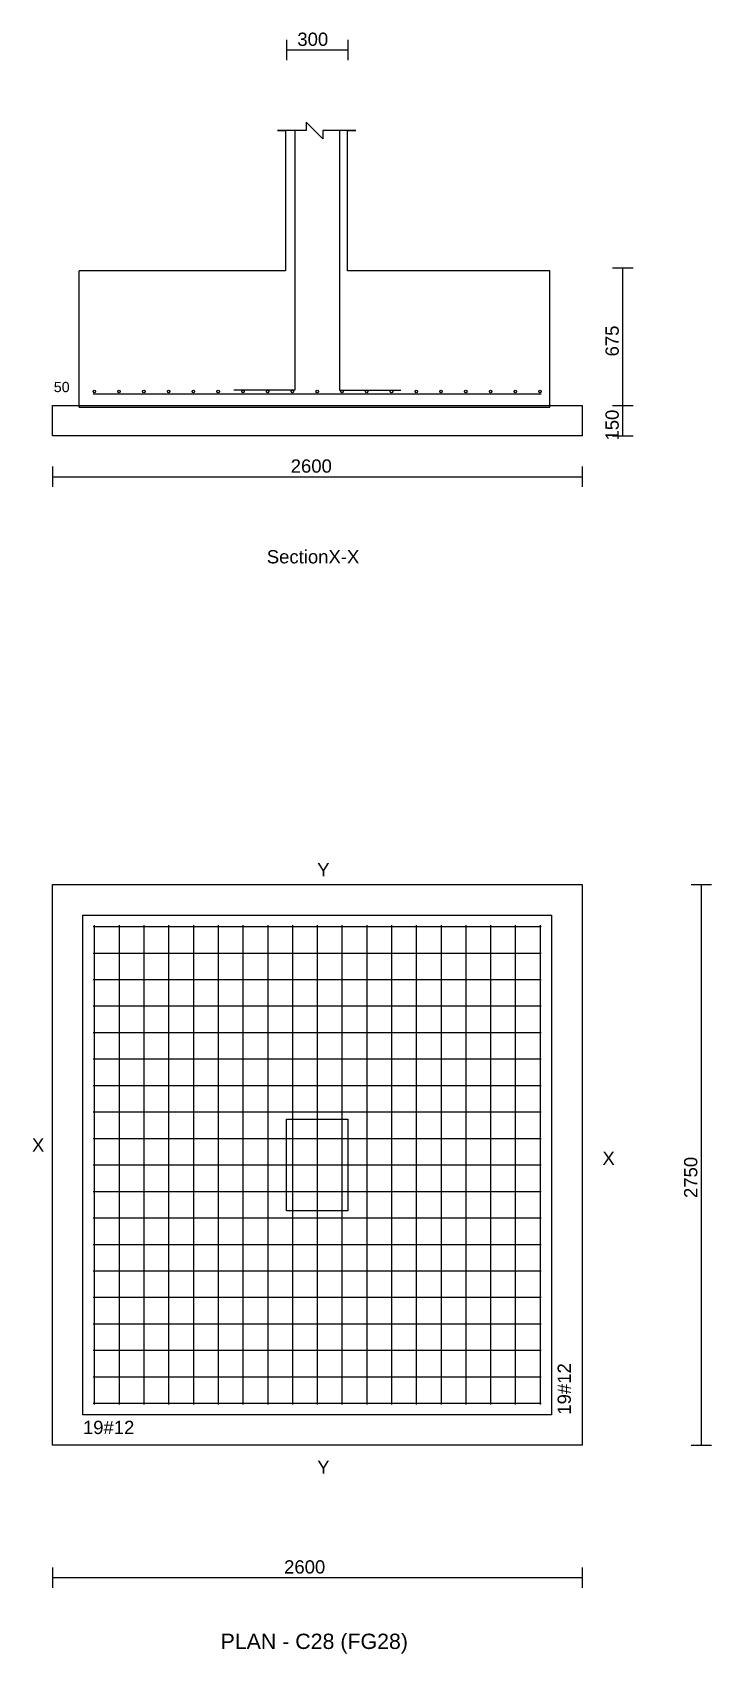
# Model space of a CAD drawing. Extents: x 0 to 27, y -1 to 285.
# Drawn here: x 22.38 to 25.71, y 91.2 to 99.15 of the extents above; entities that cross this region are included whole.
import ezdxf
from ezdxf.enums import TextEntityAlignment as Align

# ---------------------------------------------------------------- set-up
doc = ezdxf.new("R2010")
doc.units = 0
for name, color, linetype in [('Bottom_Cover', 7, 'CONTINUOUS'), ('Column_Bars', 4, 'CONTINUOUS'), ('Column_Dimension', 7, 'CONTINUOUS'), ('Columns', 4, 'CONTINUOUS'), ('dim_all', 7, 'CONTINUOUS'), ('Footing_Plan', 7, 'CONTINUOUS'), ('PCC', 2, 'CONTINUOUS'), ('PCC_Depth', 7, 'CONTINUOUS'), ('Pcc_Plan', 2, 'CONTINUOUS'), ('Plan', 7, 'CONTINUOUS'), ('Plan_Rf_Xdir', 1, 'CONTINUOUS'), ('Plan_Rf_Ydir', 3, 'CONTINUOUS'), ('Section', 2, 'CONTINUOUS'), ('SectionName', 3, 'CONTINUOUS'), ('Sectn_Rf_Xdir', 1, 'CONTINUOUS'), ('Sectn_Rf_Ydir', 3, 'CONTINUOUS'), ('Total_Depth', 7, 'CONTINUOUS'), ('X_Dimension', 7, 'CONTINUOUS')]:
    doc.layers.add(name, color=color, linetype=linetype)
doc.styles.add('STRUDS_Arial', font='ARIAL.TTF', dxfattribs={"height": 0.04})

msp = doc.modelspace()

# ---------------------------------------------------------------- texts
at = {"layer": 'Bottom_Cover', "style": 'STRUDS_Arial'}
msp.add_text('50', height=0.05, dxfattribs=at).set_placement((22.4821, 97.39))
at = {"layer": 'Column_Dimension', "style": 'STRUDS_Arial'}
msp.add_text('300', height=0.065, dxfattribs=at).set_placement((23.6775, 99.0881))
at = {"layer": 'dim_all', "style": 'STRUDS_Arial'}
msp.add_text('2750 ', height=0.065, rotation=90, dxfattribs=at).set_placement((25.6408, 93.4375))
msp.add_text('2600 ', height=0.065, dxfattribs=at).set_placement((23.6125, 91.596))
at = {"layer": 'PCC_Depth', "style": 'STRUDS_Arial'}
msp.add_text('150', height=0.065, rotation=90, dxfattribs=at).set_placement((25.255, 97.1525))
at = {"layer": 'Plan', "style": 'STRUDS_Arial'}
msp.add_text('PLAN - C28 (FG28) ', height=0.075, dxfattribs=at).set_placement((23.775, 91.226), align=Align.CENTER)
at = {"layer": 'Plan_Rf_Xdir', "style": 'STRUDS_Arial'}
msp.add_text('19#12', height=0.065, dxfattribs=at).set_placement((22.625, 92.28))
at = {"layer": 'Plan_Rf_Ydir', "style": 'STRUDS_Arial'}
msp.add_text('19#12', height=0.065, rotation=90, dxfattribs=at).set_placement((25.02, 92.375))
at = {"layer": 'Section', "style": 'STRUDS_Arial'}
msp.add_text('SectionX-X', height=0.065, dxfattribs=at).set_placement((23.5275, 96.55))
at = {"layer": 'SectionName', "style": 'STRUDS_Arial'}
for s, p in [('Y', (23.775, 95.015)), ('X', (22.375, 93.665)), ('X', (25.175, 93.6)), ('Y', (23.775, 92.085))]:
    msp.add_text(s, height=0.065, dxfattribs=at).set_placement(p)
at = {"layer": 'Total_Depth', "style": 'STRUDS_Arial'}
msp.add_text('675', height=0.065, rotation=90, dxfattribs=at).set_placement((25.255, 97.565))
at = {"layer": 'X_Dimension', "style": 'STRUDS_Arial'}
msp.add_text('2600', height=0.065, dxfattribs=at).set_placement((23.645, 96.995))

# ---------------------------------------------------------------- linework, layer by layer
at = {"layer": 'Column_Bars'}
for p, q in [((23.665, 98.675), (23.665, 97.399)), ((23.885, 98.675), (23.885, 97.399)), ((23.665, 97.399), (23.365, 97.399)), ((23.885, 97.399), (24.185, 97.399))]:
    msp.add_line(p, q, dxfattribs=at)
at = {"layer": 'Columns'}
for p, q in [((23.625, 93.375), (23.625, 93.825)), ((23.625, 93.825), (23.925, 93.825)), ((23.925, 93.825), (23.925, 93.375)), ((23.925, 93.375), (23.625, 93.375))]:
    msp.add_line(p, q, dxfattribs=at)
at = {"layer": 'dim_all'}
for p, q in [((23.625, 99.1181), (23.625, 99.0181)), ((23.625, 99.0681), (23.925, 99.0681)), ((23.925, 99.1181), (23.925, 99.0181)), ((25.225, 98), (25.325, 98)), ((25.275, 97.325), (25.275, 98)), ((25.225, 97.325), (25.325, 97.325)), ((25.225, 97.325), (25.325, 97.325)), ((25.275, 97.175), (25.275, 97.325)), ((25.225, 97.175), (25.325, 97.175)), ((22.475, 97.025), (22.475, 96.925)), ((25.075, 97.025), (25.075, 96.925)), ((22.475, 96.975), (25.075, 96.975)), ((25.6108, 94.975), (25.7108, 94.975)), ((25.6608, 92.225), (25.6608, 94.975)), ((25.6108, 92.225), (25.7108, 92.225)), ((22.475, 91.626), (22.475, 91.526)), ((25.075, 91.626), (25.075, 91.526)), ((22.475, 91.576), (25.075, 91.576))]:
    msp.add_line(p, q, dxfattribs=at)
at = {"layer": 'Footing_Plan'}
for p, q in [((22.625, 92.375), (22.625, 94.825)), ((22.625, 94.825), (24.925, 94.825)), ((24.925, 94.825), (24.925, 92.375)), ((24.925, 92.375), (22.625, 92.375))]:
    msp.add_line(p, q, dxfattribs=at)
at = {"layer": 'PCC'}
for p, q in [((22.475, 97.175), (22.475, 97.325)), ((22.475, 97.325), (25.075, 97.325)), ((22.475, 97.175), (22.475, 97.325)), ((22.475, 97.325), (25.075, 97.325)), ((25.075, 97.325), (25.075, 97.175)), ((25.075, 97.325), (25.075, 97.175)), ((25.075, 97.175), (22.475, 97.175)), ((25.075, 97.175), (22.475, 97.175))]:
    msp.add_line(p, q, dxfattribs=at)
at = {"layer": 'Pcc_Plan'}
for p, q in [((22.475, 92.225), (22.475, 94.975)), ((22.475, 94.975), (25.075, 94.975)), ((25.075, 94.975), (25.075, 92.225)), ((25.075, 92.225), (22.475, 92.225))]:
    msp.add_line(p, q, dxfattribs=at)
at = {"layer": 'Plan_Rf_Xdir'}
for p, q in [((22.675, 94.769), (24.875, 94.769)), ((22.675, 94.6391), (24.875, 94.6391)), ((22.675, 94.5092), (24.875, 94.5092)), ((22.675, 94.3794), (24.875, 94.3794)), ((22.675, 94.2495), (24.875, 94.2495)), ((22.675, 94.1196), (24.875, 94.1196)), ((22.675, 93.9897), (24.875, 93.9897)), ((22.675, 93.8598), (24.875, 93.8598)), ((22.675, 93.7299), (24.875, 93.7299)), ((22.675, 93.6), (24.875, 93.6)), ((22.675, 93.4701), (24.875, 93.4701)), ((22.675, 93.3402), (24.875, 93.3402)), ((22.675, 93.2103), (24.875, 93.2103)), ((22.675, 93.0805), (24.875, 93.0805)), ((22.675, 92.9506), (24.875, 92.9506)), ((22.675, 92.8207), (24.875, 92.8207)), ((22.675, 92.6908), (24.875, 92.6908)), ((22.675, 92.5609), (24.875, 92.5609)), ((22.675, 92.431), (24.875, 92.431))]:
    msp.add_line(p, q, dxfattribs=at)
at = {"layer": 'Plan_Rf_Ydir'}
for p, q in [((22.681, 94.775), (22.681, 92.425)), ((22.8026, 94.775), (22.8026, 92.425)), ((22.9241, 94.775), (22.9241, 92.425)), ((23.0457, 94.775), (23.0457, 92.425)), ((23.1672, 94.775), (23.1672, 92.425)), ((23.2888, 94.775), (23.2888, 92.425)), ((23.4103, 94.775), (23.4103, 92.425)), ((23.5319, 94.775), (23.5319, 92.425)), ((23.6534, 94.775), (23.6534, 92.425)), ((23.775, 94.775), (23.775, 92.425)), ((23.8966, 94.775), (23.8966, 92.425)), ((24.0181, 94.775), (24.0181, 92.425)), ((24.1397, 94.775), (24.1397, 92.425)), ((24.2612, 94.775), (24.2612, 92.425)), ((24.3828, 94.775), (24.3828, 92.425)), ((24.5043, 94.775), (24.5043, 92.425)), ((24.6259, 94.775), (24.6259, 92.425)), ((24.7474, 94.775), (24.7474, 92.425)), ((24.869, 94.775), (24.869, 92.425))]:
    msp.add_line(p, q, dxfattribs=at)
at = {"layer": 'Section'}
for p, q in [((23.6199, 98.673), (23.5794, 98.673)), ((23.5794, 98.673), (23.6199, 98.673)), ((23.7212, 98.673), (23.6199, 98.673)), ((23.6199, 98.673), (23.6199, 97.9842)), ((23.8022, 98.6325), (23.7212, 98.7135)), ((23.7212, 98.7135), (23.7212, 98.673)), ((23.9238, 98.673), (23.8022, 98.673)), ((23.8022, 98.673), (23.8022, 98.6325)), ((23.9238, 97.9842), (23.9238, 98.673)), ((23.9238, 98.673), (23.9643, 98.673)), ((23.9643, 98.673), (23.9238, 98.673)), ((23.6199, 97.9842), (22.6071, 97.9842)), ((22.6071, 97.3158), (22.6071, 97.9842)), ((23.6199, 97.9842), (23.6199, 97.9842)), ((23.6199, 97.9842), (23.6199, 97.9842)), ((23.6199, 97.9842), (23.6199, 97.9842)), ((24.9164, 97.9842), (23.9238, 97.9842)), ((23.9238, 97.9842), (23.9238, 97.9842)), ((23.9238, 97.9842), (23.9238, 97.9842)), ((23.9238, 97.9842), (23.9238, 97.9842)), ((24.9164, 97.3158), (24.9164, 97.9842)), ((22.6071, 97.3158), (24.9164, 97.3158))]:
    msp.add_line(p, q, dxfattribs=at)
at = {"layer": 'Sectn_Rf_Xdir'}
msp.add_line((22.675, 97.381), (24.875, 97.381), dxfattribs=at)
at = {"layer": 'Sectn_Rf_Ydir'}
for centre in [(22.681, 97.393), (22.8026, 97.393), (22.9241, 97.393), (23.0457, 97.393), (23.1672, 97.393), (23.2888, 97.393), (23.4103, 97.393), (23.5319, 97.393), (23.6534, 97.393), (23.775, 97.393), (23.8966, 97.393), (24.0181, 97.393), (24.1397, 97.393), (24.2612, 97.393), (24.3828, 97.393), (24.5043, 97.393), (24.6259, 97.393), (24.7474, 97.393), (24.869, 97.393)]:
    msp.add_circle(centre, 0.006, dxfattribs=at)

msp.set_redraw_order([(e.dxf.handle, doc.entitydb.next_handle()) for e in msp.query("TEXT MTEXT ATTDEF DIMENSION ARC_DIMENSION")])  # texts and dimensions are drawn at this point

doc.saveas('drawing.dxf')
